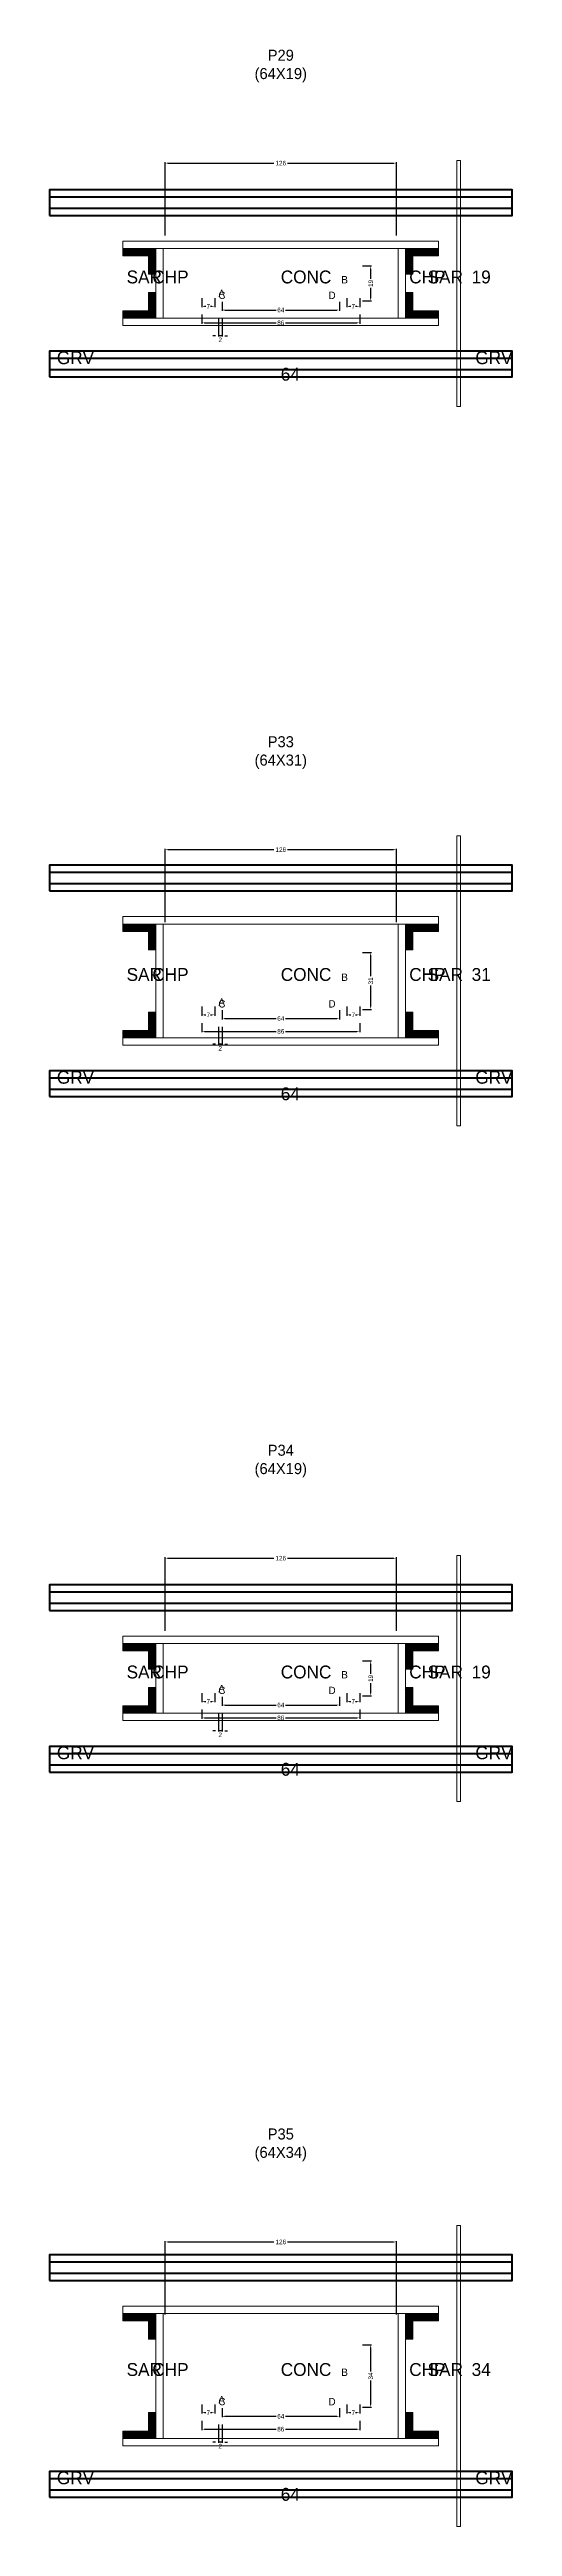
# Model space of a CAD drawing. Header units: centimetres. Extents: x -8500 to 4093, y -4566 to 295.
# Drawn here: x -126 to 126, y -2602 to -1253 of the extents above; entities that cross this region are included whole.
import ezdxf

# ---------------------------------------------------------------- set-up
doc = ezdxf.new("R2010")
doc.units = ezdxf.units.CM
for name, color, linetype in [('COTA', 241, 'Continuous'), ('GRAVATA', 224, 'Continuous'), ('Hachura', 251, 'Continuous'), ('NOMENCLATURA', 7, 'Continuous'), ('SARRAFO', 251, 'Continuous'), ('Texto Seção', 7, 'Continuous')]:
    doc.layers.add(name, color=color, linetype=linetype)
doc.dimstyles.new('cotax2', dxfattribs={"dimtxt": 2.5, "dimasz": 1.5, "dimexe": 0.5, "dimexo": 0.5, "dimgap": 0.5, "dimtad": 1, "dimcen": 2.5, "dimazin": 3, "dimtfac": 1, "dimtmove": 0, "dimatfit": 3})

msp = doc.modelspace()

# ---------------------------------------------------------------- texts
at = {"layer": 'NOMENCLATURA'}
for s, p in [('B', (33, -1380)), ('A', (-34, -1387.5)), ('C', (-34, -1388.5)), ('D', (26, -1388.5)), ('B', (33, -1760)), ('A', (-34, -1773.5)), ('C', (-34, -1774.5)), ('D', (26, -1774.5)), ('A', (-34, -2147.5)), ('C', (-34, -2148.5)), ('D', (26, -2148.5)), ('B', (33, -2140)), ('B', (33, -2520)), ('A', (-34, -2535)), ('C', (-34, -2536)), ('D', (26, -2536))]:
    msp.add_text(s, height=4, dxfattribs=at).set_placement(p)
at = {"layer": 'NOMENCLATURA', "char_height": 6, "attachment_point": 8}
for s, insert in [('P29\\P(64X19)', (0, -1270.5)), ('P33\\P(64X31)', (0, -1644.5)), ('P34\\P(64X19)', (0, -2030.5)), ('P35\\P(64X34)', (0, -2403))]:
    msp.add_mtext(s, dxfattribs=dict(at, insert=insert))
at = {"layer": 'Texto Seção'}
for s, p in [('SAR', (-84, -1380)), ('CHP', (-70, -1380)), ('CONC', (0, -1380)), ('CHP', (70, -1380)), ('SAR', (80, -1380)), ('19', (104, -1380)), ('GRV', (-122, -1424)), ('64', (0, -1433)), ('GRV', (106, -1424)), ('SAR', (-84, -1760)), ('CHP', (-70, -1760)), ('CONC', (0, -1760)), ('CHP', (70, -1760)), ('SAR', (80, -1760)), ('31', (104, -1760)), ('GRV', (-122, -1816)), ('64', (0, -1825)), ('GRV', (106, -1816)), ('SAR', (-84, -2140)), ('CHP', (-70, -2140)), ('CONC', (0, -2140)), ('CHP', (70, -2140)), ('SAR', (80, -2140)), ('19', (104, -2140)), ('GRV', (-122, -2184)), ('64', (0, -2193)), ('GRV', (106, -2184)), ('SAR', (-84, -2520)), ('CHP', (-70, -2520)), ('CONC', (0, -2520)), ('CHP', (70, -2520)), ('SAR', (80, -2520)), ('34', (104, -2520)), ('GRV', (-122, -2579)), ('GRV', (106, -2579)), ('64', (0, -2588))]:
    msp.add_text(s, height=7, dxfattribs=at).set_placement(p)

# ---------------------------------------------------------------- blocks, each defined once
blk = doc.blocks.new('_CLOSEDFILLED')
at = {"color": 0, "linetype": 'BYBLOCK'}
blk.add_solid([(-1, 0.16), (0, 0), (-1, -0.16)], dxfattribs=at)
blk = doc.blocks.new('*D196')
for p, q in [((-43, -2544.5), (-43, -2549.5)), ((-41.5, -2549), (-2.5, -2549)), ((2.5, -2549), (41.5, -2549)), ((43, -2544.5), (43, -2549.5))]:
    blk.add_line(p, q)
at = {"layer": 'Defpoints'}
for p in [(-43, -2544), (-43, -2549), (43, -2544)]:
    blk.add_point(p, dxfattribs=at)
at = {"layer": 'COTA', "xscale": 1.5, "yscale": 1.5, "rotation": 180}
blk.add_blockref('_CLOSEDFILLED', (-43, -2549), dxfattribs=at)
at = {"layer": 'COTA', "xscale": 1.5, "yscale": 1.5}
blk.add_blockref('_CLOSEDFILLED', (43, -2549), dxfattribs=at)
at = {"layer": 'COTA', "insert": (0, -2549), "char_height": 2.5, "attachment_point": 5}
blk.add_mtext('86', dxfattribs=at)
blk = doc.blocks.new('*D197')
for p, q in [((-32, -2537.5), (-32, -2542.5)), ((-30.5, -2542), (-2.5, -2542)), ((2.5, -2542), (30.5, -2542)), ((32, -2537.5), (32, -2542.5))]:
    blk.add_line(p, q)
at = {"layer": 'Defpoints'}
for p in [(-32, -2537), (-32, -2542), (32, -2537)]:
    blk.add_point(p, dxfattribs=at)
at = {"layer": 'COTA', "xscale": 1.5, "yscale": 1.5, "rotation": 180}
blk.add_blockref('_CLOSEDFILLED', (-32, -2542), dxfattribs=at)
at = {"layer": 'COTA', "xscale": 1.5, "yscale": 1.5}
blk.add_blockref('_CLOSEDFILLED', (32, -2542), dxfattribs=at)
at = {"layer": 'COTA', "insert": (0, -2542), "char_height": 2.5, "attachment_point": 5}
blk.add_mtext('64', dxfattribs=at)
blk = doc.blocks.new('*D198')
for p, q in [((44.5, -2503), (49.5, -2503)), ((49, -2517.5), (49, -2504.5)), ((49, -2535.5), (49, -2522.5)), ((44.5, -2537), (49.5, -2537))]:
    blk.add_line(p, q)
at = {"layer": 'Defpoints'}
for p in [(44, -2503), (44, -2537), (49, -2537)]:
    blk.add_point(p, dxfattribs=at)
at = {"layer": 'COTA', "xscale": 1.5, "yscale": 1.5}
for p, rotation in [((49, -2503), 90), ((49, -2537), 270)]:
    blk.add_blockref('_CLOSEDFILLED', p, dxfattribs=dict(at, rotation=rotation))
at = {"layer": 'COTA', "insert": (49, -2520), "char_height": 2.5, "attachment_point": 5, "rotation": 90}
blk.add_mtext('34', dxfattribs=at)
blk = doc.blocks.new('*D199')
for p, q in [((-43, -2535.5), (-43, -2540.5)), ((-36, -2535.5), (-36, -2540.5)), ((-41.5, -2540), (-40.75, -2540)), ((-38.25, -2540), (-37.5, -2540))]:
    blk.add_line(p, q)
at = {"layer": 'Defpoints'}
for p in [(-43, -2535), (-36, -2535), (-43, -2540)]:
    blk.add_point(p, dxfattribs=at)
at = {"layer": 'COTA', "xscale": 1.5, "yscale": 1.5, "rotation": 180}
blk.add_blockref('_CLOSEDFILLED', (-43, -2540), dxfattribs=at)
at = {"layer": 'COTA', "xscale": 1.5, "yscale": 1.5}
blk.add_blockref('_CLOSEDFILLED', (-36, -2540), dxfattribs=at)
at = {"layer": 'COTA', "insert": (-39.5, -2540), "char_height": 2.5, "attachment_point": 5}
blk.add_mtext('7', dxfattribs=at)
blk = doc.blocks.new('*D200')
for p, q in [((36, -2535.5), (36, -2540.5)), ((43, -2535.5), (43, -2540.5)), ((37.5, -2540), (38.25, -2540)), ((40.75, -2540), (41.5, -2540))]:
    blk.add_line(p, q)
at = {"layer": 'Defpoints'}
for p in [(36, -2535), (43, -2535), (36, -2540)]:
    blk.add_point(p, dxfattribs=at)
at = {"layer": 'COTA', "xscale": 1.5, "yscale": 1.5, "rotation": 180}
blk.add_blockref('_CLOSEDFILLED', (36, -2540), dxfattribs=at)
at = {"layer": 'COTA', "xscale": 1.5, "yscale": 1.5}
blk.add_blockref('_CLOSEDFILLED', (43, -2540), dxfattribs=at)
at = {"layer": 'COTA', "insert": (39.5, -2540), "char_height": 2.5, "attachment_point": 5}
blk.add_mtext('7', dxfattribs=at)
blk = doc.blocks.new('*D201')
for p, q in [((-63, -2486.5), (-63, -2446.5)), ((-61.5, -2447), (-3.75, -2447)), ((3.75, -2447), (61.5, -2447)), ((63, -2486.5), (63, -2446.5))]:
    blk.add_line(p, q)
at = {"layer": 'Defpoints'}
for p in [(-63, -2447), (-63, -2487), (63, -2487)]:
    blk.add_point(p, dxfattribs=at)
at = {"layer": 'COTA', "xscale": 1.5, "yscale": 1.5, "rotation": 180}
blk.add_blockref('_CLOSEDFILLED', (-63, -2447), dxfattribs=at)
at = {"layer": 'COTA', "xscale": 1.5, "yscale": 1.5}
blk.add_blockref('_CLOSEDFILLED', (63, -2447), dxfattribs=at)
at = {"layer": 'COTA', "insert": (0, -2447), "char_height": 2.5, "attachment_point": 5}
blk.add_mtext('126', dxfattribs=at)
blk = doc.blocks.new('*D170')
for p, q in [((-43, -2157), (-43, -2162)), ((43, -2157), (43, -2162)), ((-41.5, -2161.5), (-2.5, -2161.5)), ((2.5, -2161.5), (41.5, -2161.5))]:
    blk.add_line(p, q)
at = {"layer": 'Defpoints'}
for p in [(-43, -2156.5), (43, -2156.5), (-43, -2161.5)]:
    blk.add_point(p, dxfattribs=at)
at = {"layer": 'COTA', "xscale": 1.5, "yscale": 1.5, "rotation": 180}
blk.add_blockref('_CLOSEDFILLED', (-43, -2161.5), dxfattribs=at)
at = {"layer": 'COTA', "xscale": 1.5, "yscale": 1.5}
blk.add_blockref('_CLOSEDFILLED', (43, -2161.5), dxfattribs=at)
at = {"layer": 'COTA', "insert": (0, -2161.5), "char_height": 2.5, "attachment_point": 5}
blk.add_mtext('86', dxfattribs=at)
blk = doc.blocks.new('*D171')
for p, q in [((-32, -2150), (-32, -2155)), ((-30.5, -2154.5), (-2.5, -2154.5)), ((2.5, -2154.5), (30.5, -2154.5)), ((32, -2150), (32, -2155))]:
    blk.add_line(p, q)
at = {"layer": 'Defpoints'}
for p in [(-32, -2149.5), (-32, -2154.5), (32, -2149.5)]:
    blk.add_point(p, dxfattribs=at)
at = {"layer": 'COTA', "xscale": 1.5, "yscale": 1.5, "rotation": 180}
blk.add_blockref('_CLOSEDFILLED', (-32, -2154.5), dxfattribs=at)
at = {"layer": 'COTA', "xscale": 1.5, "yscale": 1.5}
blk.add_blockref('_CLOSEDFILLED', (32, -2154.5), dxfattribs=at)
at = {"layer": 'COTA', "insert": (0, -2154.5), "char_height": 2.5, "attachment_point": 5}
blk.add_mtext('64', dxfattribs=at)
blk = doc.blocks.new('*D172')
for p, q in [((44.5, -2130.5), (49.5, -2130.5)), ((49, -2137.5), (49, -2132)), ((49, -2148), (49, -2142.5)), ((44.5, -2149.5), (49.5, -2149.5))]:
    blk.add_line(p, q)
at = {"layer": 'Defpoints'}
for p in [(44, -2130.5), (44, -2149.5), (49, -2149.5)]:
    blk.add_point(p, dxfattribs=at)
at = {"layer": 'COTA', "xscale": 1.5, "yscale": 1.5}
for p, rotation in [((49, -2130.5), 90), ((49, -2149.5), 270)]:
    blk.add_blockref('_CLOSEDFILLED', p, dxfattribs=dict(at, rotation=rotation))
at = {"layer": 'COTA', "insert": (49, -2140), "char_height": 2.5, "attachment_point": 5, "rotation": 90}
blk.add_mtext('19', dxfattribs=at)
blk = doc.blocks.new('*D173')
for p, q in [((-43, -2148), (-43, -2153)), ((-41.5, -2152.5), (-40.75, -2152.5)), ((-38.25, -2152.5), (-37.5, -2152.5)), ((-36, -2148), (-36, -2153))]:
    blk.add_line(p, q)
at = {"layer": 'Defpoints'}
for p in [(-43, -2147.5), (-43, -2152.5), (-36, -2147.5)]:
    blk.add_point(p, dxfattribs=at)
at = {"layer": 'COTA', "xscale": 1.5, "yscale": 1.5, "rotation": 180}
blk.add_blockref('_CLOSEDFILLED', (-43, -2152.5), dxfattribs=at)
at = {"layer": 'COTA', "xscale": 1.5, "yscale": 1.5}
blk.add_blockref('_CLOSEDFILLED', (-36, -2152.5), dxfattribs=at)
at = {"layer": 'COTA', "insert": (-39.5, -2152.5), "char_height": 2.5, "attachment_point": 5}
blk.add_mtext('7', dxfattribs=at)
blk = doc.blocks.new('*D174')
for p, q in [((36, -2148), (36, -2153)), ((37.5, -2152.5), (38.25, -2152.5)), ((40.75, -2152.5), (41.5, -2152.5)), ((43, -2148), (43, -2153))]:
    blk.add_line(p, q)
at = {"layer": 'Defpoints'}
for p in [(36, -2147.5), (36, -2152.5), (43, -2147.5)]:
    blk.add_point(p, dxfattribs=at)
at = {"layer": 'COTA', "xscale": 1.5, "yscale": 1.5, "rotation": 180}
blk.add_blockref('_CLOSEDFILLED', (36, -2152.5), dxfattribs=at)
at = {"layer": 'COTA', "xscale": 1.5, "yscale": 1.5}
blk.add_blockref('_CLOSEDFILLED', (43, -2152.5), dxfattribs=at)
at = {"layer": 'COTA', "insert": (39.5, -2152.5), "char_height": 2.5, "attachment_point": 5}
blk.add_mtext('7', dxfattribs=at)
blk = doc.blocks.new('*D175')
for p, q in [((-63, -2114), (-63, -2074)), ((-61.5, -2074.5), (-3.75, -2074.5)), ((3.75, -2074.5), (61.5, -2074.5)), ((63, -2114), (63, -2074))]:
    blk.add_line(p, q)
at = {"layer": 'Defpoints'}
for p in [(-63, -2074.5), (-63, -2114.5), (63, -2114.5)]:
    blk.add_point(p, dxfattribs=at)
at = {"layer": 'COTA', "xscale": 1.5, "yscale": 1.5, "rotation": 180}
blk.add_blockref('_CLOSEDFILLED', (-63, -2074.5), dxfattribs=at)
at = {"layer": 'COTA', "xscale": 1.5, "yscale": 1.5}
blk.add_blockref('_CLOSEDFILLED', (63, -2074.5), dxfattribs=at)
at = {"layer": 'COTA', "insert": (0, -2074.5), "char_height": 2.5, "attachment_point": 5}
blk.add_mtext('126', dxfattribs=at)
blk = doc.blocks.new('*D144')
for p, q in [((-43, -1783), (-43, -1788)), ((-41.5, -1787.5), (-2.5, -1787.5)), ((2.5, -1787.5), (41.5, -1787.5)), ((43, -1783), (43, -1788))]:
    blk.add_line(p, q)
at = {"layer": 'Defpoints'}
for p in [(-43, -1782.5), (-43, -1787.5), (43, -1782.5)]:
    blk.add_point(p, dxfattribs=at)
at = {"layer": 'COTA', "xscale": 1.5, "yscale": 1.5, "rotation": 180}
blk.add_blockref('_CLOSEDFILLED', (-43, -1787.5), dxfattribs=at)
at = {"layer": 'COTA', "xscale": 1.5, "yscale": 1.5}
blk.add_blockref('_CLOSEDFILLED', (43, -1787.5), dxfattribs=at)
at = {"layer": 'COTA', "insert": (0, -1787.5), "char_height": 2.5, "attachment_point": 5}
blk.add_mtext('86', dxfattribs=at)
blk = doc.blocks.new('*D145')
for p, q in [((-32, -1776), (-32, -1781)), ((-30.5, -1780.5), (-2.5, -1780.5)), ((2.5, -1780.5), (30.5, -1780.5)), ((32, -1776), (32, -1781))]:
    blk.add_line(p, q)
at = {"layer": 'Defpoints'}
for p in [(-32, -1775.5), (-32, -1780.5), (32, -1775.5)]:
    blk.add_point(p, dxfattribs=at)
at = {"layer": 'COTA', "xscale": 1.5, "yscale": 1.5, "rotation": 180}
blk.add_blockref('_CLOSEDFILLED', (-32, -1780.5), dxfattribs=at)
at = {"layer": 'COTA', "xscale": 1.5, "yscale": 1.5}
blk.add_blockref('_CLOSEDFILLED', (32, -1780.5), dxfattribs=at)
at = {"layer": 'COTA', "insert": (0, -1780.5), "char_height": 2.5, "attachment_point": 5}
blk.add_mtext('64', dxfattribs=at)
blk = doc.blocks.new('*D146')
for p, q in [((44.5, -1744.5), (49.5, -1744.5)), ((49, -1757.5), (49, -1746)), ((49, -1774), (49, -1762.5)), ((44.5, -1775.5), (49.5, -1775.5))]:
    blk.add_line(p, q)
at = {"layer": 'Defpoints'}
for p in [(44, -1744.5), (44, -1775.5), (49, -1775.5)]:
    blk.add_point(p, dxfattribs=at)
at = {"layer": 'COTA', "xscale": 1.5, "yscale": 1.5}
for p, rotation in [((49, -1744.5), 90), ((49, -1775.5), 270)]:
    blk.add_blockref('_CLOSEDFILLED', p, dxfattribs=dict(at, rotation=rotation))
at = {"layer": 'COTA', "insert": (49, -1760), "char_height": 2.5, "attachment_point": 5, "rotation": 90}
blk.add_mtext('31', dxfattribs=at)
blk = doc.blocks.new('*D147')
for p, q in [((-43, -1774), (-43, -1779)), ((-41.5, -1778.5), (-40.75, -1778.5)), ((-38.25, -1778.5), (-37.5, -1778.5)), ((-36, -1774), (-36, -1779))]:
    blk.add_line(p, q)
at = {"layer": 'Defpoints'}
for p in [(-43, -1773.5), (-43, -1778.5), (-36, -1773.5)]:
    blk.add_point(p, dxfattribs=at)
at = {"layer": 'COTA', "xscale": 1.5, "yscale": 1.5, "rotation": 180}
blk.add_blockref('_CLOSEDFILLED', (-43, -1778.5), dxfattribs=at)
at = {"layer": 'COTA', "xscale": 1.5, "yscale": 1.5}
blk.add_blockref('_CLOSEDFILLED', (-36, -1778.5), dxfattribs=at)
at = {"layer": 'COTA', "insert": (-39.5, -1778.5), "char_height": 2.5, "attachment_point": 5}
blk.add_mtext('7', dxfattribs=at)
blk = doc.blocks.new('*D148')
for p, q in [((36, -1774), (36, -1779)), ((37.5, -1778.5), (38.25, -1778.5)), ((40.75, -1778.5), (41.5, -1778.5)), ((43, -1774), (43, -1779))]:
    blk.add_line(p, q)
at = {"layer": 'Defpoints'}
for p in [(36, -1773.5), (36, -1778.5), (43, -1773.5)]:
    blk.add_point(p, dxfattribs=at)
at = {"layer": 'COTA', "xscale": 1.5, "yscale": 1.5, "rotation": 180}
blk.add_blockref('_CLOSEDFILLED', (36, -1778.5), dxfattribs=at)
at = {"layer": 'COTA', "xscale": 1.5, "yscale": 1.5}
blk.add_blockref('_CLOSEDFILLED', (43, -1778.5), dxfattribs=at)
at = {"layer": 'COTA', "insert": (39.5, -1778.5), "char_height": 2.5, "attachment_point": 5}
blk.add_mtext('7', dxfattribs=at)
blk = doc.blocks.new('*D149')
for p, q in [((-63, -1728), (-63, -1688)), ((-61.5, -1688.5), (-3.75, -1688.5)), ((3.75, -1688.5), (61.5, -1688.5)), ((63, -1728), (63, -1688))]:
    blk.add_line(p, q)
at = {"layer": 'Defpoints'}
for p in [(-63, -1688.5), (-63, -1728.5), (63, -1728.5)]:
    blk.add_point(p, dxfattribs=at)
at = {"layer": 'COTA', "xscale": 1.5, "yscale": 1.5, "rotation": 180}
blk.add_blockref('_CLOSEDFILLED', (-63, -1688.5), dxfattribs=at)
at = {"layer": 'COTA', "xscale": 1.5, "yscale": 1.5}
blk.add_blockref('_CLOSEDFILLED', (63, -1688.5), dxfattribs=at)
at = {"layer": 'COTA', "insert": (0, -1688.5), "char_height": 2.5, "attachment_point": 5}
blk.add_mtext('126', dxfattribs=at)
blk = doc.blocks.new('*D118')
for p, q in [((-43, -1397), (-43, -1402)), ((-41.5, -1401.5), (-2.5, -1401.5)), ((2.5, -1401.5), (41.5, -1401.5)), ((43, -1397), (43, -1402))]:
    blk.add_line(p, q)
at = {"layer": 'Defpoints'}
for p in [(-43, -1396.5), (-43, -1401.5), (43, -1396.5)]:
    blk.add_point(p, dxfattribs=at)
at = {"layer": 'COTA', "xscale": 1.5, "yscale": 1.5, "rotation": 180}
blk.add_blockref('_CLOSEDFILLED', (-43, -1401.5), dxfattribs=at)
at = {"layer": 'COTA', "xscale": 1.5, "yscale": 1.5}
blk.add_blockref('_CLOSEDFILLED', (43, -1401.5), dxfattribs=at)
at = {"layer": 'COTA', "insert": (0, -1401.5), "char_height": 2.5, "attachment_point": 5}
blk.add_mtext('86', dxfattribs=at)
blk = doc.blocks.new('*D119')
for p, q in [((-32, -1390), (-32, -1395)), ((-30.5, -1394.5), (-2.5, -1394.5)), ((2.5, -1394.5), (30.5, -1394.5)), ((32, -1390), (32, -1395))]:
    blk.add_line(p, q)
at = {"layer": 'Defpoints'}
for p in [(-32, -1389.5), (32, -1389.5), (-32, -1394.5)]:
    blk.add_point(p, dxfattribs=at)
at = {"layer": 'COTA', "xscale": 1.5, "yscale": 1.5, "rotation": 180}
blk.add_blockref('_CLOSEDFILLED', (-32, -1394.5), dxfattribs=at)
at = {"layer": 'COTA', "xscale": 1.5, "yscale": 1.5}
blk.add_blockref('_CLOSEDFILLED', (32, -1394.5), dxfattribs=at)
at = {"layer": 'COTA', "insert": (0, -1394.5), "char_height": 2.5, "attachment_point": 5}
blk.add_mtext('64', dxfattribs=at)
blk = doc.blocks.new('*D120')
for p, q in [((44.5, -1370.5), (49.5, -1370.5)), ((49, -1377.5), (49, -1372)), ((44.5, -1389.5), (49.5, -1389.5)), ((49, -1388), (49, -1382.5))]:
    blk.add_line(p, q)
at = {"layer": 'Defpoints'}
for p in [(44, -1370.5), (44, -1389.5), (49, -1389.5)]:
    blk.add_point(p, dxfattribs=at)
at = {"layer": 'COTA', "xscale": 1.5, "yscale": 1.5}
for p, rotation in [((49, -1370.5), 90), ((49, -1389.5), 270)]:
    blk.add_blockref('_CLOSEDFILLED', p, dxfattribs=dict(at, rotation=rotation))
at = {"layer": 'COTA', "insert": (49, -1380), "char_height": 2.5, "attachment_point": 5, "rotation": 90}
blk.add_mtext('19', dxfattribs=at)
blk = doc.blocks.new('*D121')
for p, q in [((-43, -1388), (-43, -1393)), ((-36, -1388), (-36, -1393)), ((-41.5, -1392.5), (-40.75, -1392.5)), ((-38.25, -1392.5), (-37.5, -1392.5))]:
    blk.add_line(p, q)
at = {"layer": 'Defpoints'}
for p in [(-43, -1387.5), (-36, -1387.5), (-43, -1392.5)]:
    blk.add_point(p, dxfattribs=at)
at = {"layer": 'COTA', "xscale": 1.5, "yscale": 1.5, "rotation": 180}
blk.add_blockref('_CLOSEDFILLED', (-43, -1392.5), dxfattribs=at)
at = {"layer": 'COTA', "xscale": 1.5, "yscale": 1.5}
blk.add_blockref('_CLOSEDFILLED', (-36, -1392.5), dxfattribs=at)
at = {"layer": 'COTA', "insert": (-39.5, -1392.5), "char_height": 2.5, "attachment_point": 5}
blk.add_mtext('7', dxfattribs=at)
blk = doc.blocks.new('*D122')
for p, q in [((36, -1388), (36, -1393)), ((43, -1388), (43, -1393)), ((37.5, -1392.5), (38.25, -1392.5)), ((40.75, -1392.5), (41.5, -1392.5))]:
    blk.add_line(p, q)
at = {"layer": 'Defpoints'}
for p in [(36, -1387.5), (43, -1387.5), (36, -1392.5)]:
    blk.add_point(p, dxfattribs=at)
at = {"layer": 'COTA', "xscale": 1.5, "yscale": 1.5, "rotation": 180}
blk.add_blockref('_CLOSEDFILLED', (36, -1392.5), dxfattribs=at)
at = {"layer": 'COTA', "xscale": 1.5, "yscale": 1.5}
blk.add_blockref('_CLOSEDFILLED', (43, -1392.5), dxfattribs=at)
at = {"layer": 'COTA', "insert": (39.5, -1392.5), "char_height": 2.5, "attachment_point": 5}
blk.add_mtext('7', dxfattribs=at)
blk = doc.blocks.new('*D123')
for p, q in [((-63, -1354), (-63, -1314)), ((-61.5, -1314.5), (-3.75, -1314.5)), ((3.75, -1314.5), (61.5, -1314.5)), ((63, -1354), (63, -1314))]:
    blk.add_line(p, q)
at = {"layer": 'Defpoints'}
for p in [(-63, -1314.5), (-63, -1354.5), (63, -1354.5)]:
    blk.add_point(p, dxfattribs=at)
at = {"layer": 'COTA', "xscale": 1.5, "yscale": 1.5, "rotation": 180}
blk.add_blockref('_CLOSEDFILLED', (-63, -1314.5), dxfattribs=at)
at = {"layer": 'COTA', "xscale": 1.5, "yscale": 1.5}
blk.add_blockref('_CLOSEDFILLED', (63, -1314.5), dxfattribs=at)
at = {"layer": 'COTA', "insert": (0, -1314.5), "char_height": 2.5, "attachment_point": 5}
blk.add_mtext('126', dxfattribs=at)

# ---------------------------------------------------------------- dimensions: what is measured, and where the dimension line sits
at = {"layer": 'COTA'}
for base, p1, p2, picture, middle in [((-63, -1314.5), (-63, -1354.5), (63, -1354.5), '*D123', (0, -1314.5)), ((-43, -1392.5), (-43, -1387.5), (-36, -1387.5), '*D121', (-39.5, -1392.5)), ((-32, -1394.5), (-32, -1389.5), (32, -1389.5), '*D119', (0, -1394.5)), ((36, -1392.5), (36, -1387.5), (43, -1387.5), '*D122', (39.5, -1392.5)), ((-43, -1401.5), (-43, -1396.5), (43, -1396.5), '*D118', (0, -1401.5)), ((-63, -1688.5), (-63, -1728.5), (63, -1728.5), '*D149', (0, -1688.5)), ((-43, -1778.5), (-43, -1773.5), (-36, -1773.5), '*D147', (-39.5, -1778.5)), ((-32, -1780.5), (-32, -1775.5), (32, -1775.5), '*D145', (0, -1780.5)), ((36, -1778.5), (36, -1773.5), (43, -1773.5), '*D148', (39.5, -1778.5)), ((-43, -1787.5), (-43, -1782.5), (43, -1782.5), '*D144', (0, -1787.5)), ((-63, -2074.5), (-63, -2114.5), (63, -2114.5), '*D175', (0, -2074.5)), ((-43, -2152.5), (-43, -2147.5), (-36, -2147.5), '*D173', (-39.5, -2152.5)), ((-43, -2161.5), (-43, -2156.5), (43, -2156.5), '*D170', (0, -2161.5)), ((-32, -2154.5), (-32, -2149.5), (32, -2149.5), '*D171', (0, -2154.5)), ((36, -2152.5), (36, -2147.5), (43, -2147.5), '*D174', (39.5, -2152.5)), ((-63, -2447), (-63, -2487), (63, -2487), '*D201', (0, -2447)), ((-43, -2540), (-43, -2535), (-36, -2535), '*D199', (-39.5, -2540)), ((36, -2540), (36, -2535), (43, -2535), '*D200', (39.5, -2540)), ((-43, -2549), (-43, -2544), (43, -2544), '*D196', (0, -2549)), ((-32, -2542), (-32, -2537), (32, -2537), '*D197', (0, -2542))]:
    dim = msp.add_linear_dim(base=base, p1=p1, p2=p2, dimstyle='cotax2', dxfattribs=at)
    dim.commit()
    dim.dimension.update_dxf_attribs({"geometry": picture, "text_midpoint": middle})
for base, p1, p2, picture, middle in [((49, -1389.5), (44, -1389.5), (44, -1370.5), '*D120', (49, -1380)), ((49, -1775.5), (44, -1775.5), (44, -1744.5), '*D146', (49, -1760)), ((49, -2149.5), (44, -2149.5), (44, -2130.5), '*D172', (49, -2140)), ((49, -2537), (44, -2537), (44, -2503), '*D198', (49, -2520))]:
    dim = msp.add_linear_dim(base=base, p1=p1, p2=p2, angle=90, dimstyle='cotax2', dxfattribs=at)
    dim.commit()
    dim.dimension.update_dxf_attribs({"geometry": picture, "text_midpoint": middle})
for base, p1, p2 in [((-32, -1408.5), (-32, -1398.5), (-34, -1398.5)), ((-32, -1794.5), (-32, -1784.5), (-34, -1784.5)), ((-32, -2168.5), (-32, -2158.5), (-34, -2158.5)), ((-32, -2556), (-32, -2546), (-34, -2546))]:
    msp.add_linear_dim(base=base, p1=p1, p2=p2, dimstyle='cotax2', dxfattribs=at).render()

# ---------------------------------------------------------------- hatches: boundary and pattern name
at = {"layer": 'SARRAFO'}
h = msp.add_hatch(dxfattribs=at)
h.set_pattern_fill('SOLID', scale=2)
h.paths.add_polyline_path([(-86, -1365), (-72, -1365), (-72, -1361), (-86, -1361)])
h = msp.add_hatch(dxfattribs=at)
h.set_pattern_fill('SOLID', scale=2)
h.paths.add_polyline_path([(-72, -1375), (-68, -1375), (-68, -1361), (-72, -1361)])
h = msp.add_hatch(dxfattribs=at)
h.set_pattern_fill('SOLID', scale=2)
h.paths.add_polyline_path([(68, -1375), (72, -1375), (72, -1361), (68, -1361)])
h = msp.add_hatch(dxfattribs=at)
h.set_pattern_fill('SOLID', scale=2)
h.paths.add_polyline_path([(72, -1365), (86, -1365), (86, -1361), (72, -1361)])
h = msp.add_hatch(dxfattribs=at)
h.set_pattern_fill('SOLID', scale=2)
h.paths.add_polyline_path([(-72, -1399), (-68, -1399), (-68, -1385), (-72, -1385)])
h = msp.add_hatch(dxfattribs=at)
h.set_pattern_fill('SOLID', scale=2)
h.paths.add_polyline_path([(68, -1399), (72, -1399), (72, -1385), (68, -1385)])
h = msp.add_hatch(dxfattribs=at)
h.set_pattern_fill('SOLID', scale=2)
h.paths.add_polyline_path([(-86, -1399), (-72, -1399), (-72, -1395), (-86, -1395)])
h = msp.add_hatch(dxfattribs=at)
h.set_pattern_fill('SOLID', scale=2)
h.paths.add_polyline_path([(72, -1399), (86, -1399), (86, -1395), (72, -1395)])
h = msp.add_hatch(dxfattribs=at)
h.set_pattern_fill('SOLID', scale=2)
h.paths.add_polyline_path([(-86, -1733), (-72, -1733), (-72, -1729), (-86, -1729)])
h = msp.add_hatch(dxfattribs=at)
h.set_pattern_fill('SOLID', scale=2)
h.paths.add_polyline_path([(-72, -1743), (-68, -1743), (-68, -1729), (-72, -1729)])
h = msp.add_hatch(dxfattribs=at)
h.set_pattern_fill('SOLID', scale=2)
h.paths.add_polyline_path([(68, -1743), (72, -1743), (72, -1729), (68, -1729)])
h = msp.add_hatch(dxfattribs=at)
h.set_pattern_fill('SOLID', scale=2)
h.paths.add_polyline_path([(72, -1733), (86, -1733), (86, -1729), (72, -1729)])
h = msp.add_hatch(dxfattribs=at)
h.set_pattern_fill('SOLID', scale=2)
h.paths.add_polyline_path([(-72, -1791), (-68, -1791), (-68, -1777), (-72, -1777)])
h = msp.add_hatch(dxfattribs=at)
h.set_pattern_fill('SOLID', scale=2)
h.paths.add_polyline_path([(68, -1791), (72, -1791), (72, -1777), (68, -1777)])
h = msp.add_hatch(dxfattribs=at)
h.set_pattern_fill('SOLID', scale=2)
h.paths.add_polyline_path([(-86, -1791), (-72, -1791), (-72, -1787), (-86, -1787)])
h = msp.add_hatch(dxfattribs=at)
h.set_pattern_fill('SOLID', scale=2)
h.paths.add_polyline_path([(72, -1791), (86, -1791), (86, -1787), (72, -1787)])
h = msp.add_hatch(dxfattribs=at)
h.set_pattern_fill('SOLID', scale=2)
h.paths.add_polyline_path([(-86, -2125), (-72, -2125), (-72, -2121), (-86, -2121)])
h = msp.add_hatch(dxfattribs=at)
h.set_pattern_fill('SOLID', scale=2)
h.paths.add_polyline_path([(-72, -2135), (-68, -2135), (-68, -2121), (-72, -2121)])
h = msp.add_hatch(dxfattribs=at)
h.set_pattern_fill('SOLID', scale=2)
h.paths.add_polyline_path([(68, -2135), (72, -2135), (72, -2121), (68, -2121)])
h = msp.add_hatch(dxfattribs=at)
h.set_pattern_fill('SOLID', scale=2)
h.paths.add_polyline_path([(72, -2125), (86, -2125), (86, -2121), (72, -2121)])
h = msp.add_hatch(dxfattribs=at)
h.set_pattern_fill('SOLID', scale=2)
h.paths.add_polyline_path([(-72, -2159), (-68, -2159), (-68, -2145), (-72, -2145)])
h = msp.add_hatch(dxfattribs=at)
h.set_pattern_fill('SOLID', scale=2)
h.paths.add_polyline_path([(68, -2159), (72, -2159), (72, -2145), (68, -2145)])
h = msp.add_hatch(dxfattribs=at)
h.set_pattern_fill('SOLID', scale=2)
h.paths.add_polyline_path([(-86, -2159), (-72, -2159), (-72, -2155), (-86, -2155)])
h = msp.add_hatch(dxfattribs=at)
h.set_pattern_fill('SOLID', scale=2)
h.paths.add_polyline_path([(72, -2159), (86, -2159), (86, -2155), (72, -2155)])
h = msp.add_hatch(dxfattribs=at)
h.set_pattern_fill('SOLID', scale=2)
h.paths.add_polyline_path([(-86, -2490), (-72, -2490), (-72, -2486), (-86, -2486)])
h = msp.add_hatch(dxfattribs=at)
h.set_pattern_fill('SOLID', scale=2)
h.paths.add_polyline_path([(-72, -2500), (-68, -2500), (-68, -2486), (-72, -2486)])
h = msp.add_hatch(dxfattribs=at)
h.set_pattern_fill('SOLID', scale=2)
h.paths.add_polyline_path([(68, -2500), (72, -2500), (72, -2486), (68, -2486)])
h = msp.add_hatch(dxfattribs=at)
h.set_pattern_fill('SOLID', scale=2)
h.paths.add_polyline_path([(72, -2490), (86, -2490), (86, -2486), (72, -2486)])
h = msp.add_hatch(dxfattribs=at)
h.set_pattern_fill('SOLID', scale=2)
h.paths.add_polyline_path([(-86, -2554), (-72, -2554), (-72, -2550), (-86, -2550)])
h = msp.add_hatch(dxfattribs=at)
h.set_pattern_fill('SOLID', scale=2)
h.paths.add_polyline_path([(-72, -2554), (-68, -2554), (-68, -2540), (-72, -2540)])
h = msp.add_hatch(dxfattribs=at)
h.set_pattern_fill('SOLID', scale=2)
h.paths.add_polyline_path([(68, -2554), (72, -2554), (72, -2540), (68, -2540)])
h = msp.add_hatch(dxfattribs=at)
h.set_pattern_fill('SOLID', scale=2)
h.paths.add_polyline_path([(72, -2554), (86, -2554), (86, -2550), (72, -2550)])

# ---------------------------------------------------------------- linework, layer by layer
at = {"layer": 'GRAVATA', "lineweight": 50}
for points in [[(-126, -1343), (126, -1343), (126, -1329), (-126, -1329)], [(-126, -1339), (126, -1339), (126, -1333), (-126, -1333)], [(-126, -1431), (126, -1431), (126, -1417), (-126, -1417)], [(-126, -1427), (126, -1427), (126, -1421), (-126, -1421)], [(-126, -1711), (126, -1711), (126, -1697), (-126, -1697)], [(-126, -1707), (126, -1707), (126, -1701), (-126, -1701)], [(-126, -1823), (126, -1823), (126, -1809), (-126, -1809)], [(-126, -1819), (126, -1819), (126, -1813), (-126, -1813)], [(-126, -2103), (126, -2103), (126, -2089), (-126, -2089)], [(-126, -2099), (126, -2099), (126, -2093), (-126, -2093)], [(-126, -2191), (126, -2191), (126, -2177), (-126, -2177)], [(-126, -2187), (126, -2187), (126, -2181), (-126, -2181)], [(-126, -2468), (126, -2468), (126, -2454), (-126, -2454)], [(-126, -2464), (126, -2464), (126, -2458), (-126, -2458)], [(-126, -2586), (126, -2586), (126, -2572), (-126, -2572)], [(-126, -2582), (126, -2582), (126, -2576), (-126, -2576)]]:
    msp.add_lwpolyline(points, close=True, dxfattribs=at)
at = {"layer": 'Hachura', "lineweight": 13}
for points in [[(96, -1447), (98, -1447), (98, -1313), (96, -1313)], [(96, -1839), (98, -1839), (98, -1681), (96, -1681)], [(96, -2207), (98, -2207), (98, -2073), (96, -2073)], [(96, -2602), (98, -2602), (98, -2438), (96, -2438)]]:
    msp.add_lwpolyline(points, close=True, dxfattribs=at)
at = {"layer": 'Hachura', "lineweight": 18}
for points in [[(-86, -1361), (86, -1361), (86, -1357), (-86, -1357)], [(-68, -1399), (-64, -1399), (-64, -1361), (-68, -1361)], [(64, -1399), (68, -1399), (68, -1361), (64, -1361)], [(-86, -1403), (86, -1403), (86, -1399), (-86, -1399)], [(-86, -1729), (86, -1729), (86, -1725), (-86, -1725)], [(-68, -1791), (-64, -1791), (-64, -1729), (-68, -1729)], [(64, -1791), (68, -1791), (68, -1729), (64, -1729)], [(-86, -1795), (86, -1795), (86, -1791), (-86, -1791)], [(-86, -2121), (86, -2121), (86, -2117), (-86, -2117)], [(-68, -2159), (-64, -2159), (-64, -2121), (-68, -2121)], [(64, -2159), (68, -2159), (68, -2121), (64, -2121)], [(-86, -2163), (86, -2163), (86, -2159), (-86, -2159)], [(-86, -2486), (86, -2486), (86, -2482), (-86, -2482)], [(-68, -2554), (-64, -2554), (-64, -2486), (-68, -2486)], [(64, -2554), (68, -2554), (68, -2486), (64, -2486)], [(-86, -2558), (86, -2558), (86, -2554), (-86, -2554)]]:
    msp.add_lwpolyline(points, close=True, dxfattribs=at)
at = {"layer": 'SARRAFO', "lineweight": 13}
for points in [[(-86, -1365), (-72, -1365), (-72, -1361), (-86, -1361)], [(-72, -1375), (-68, -1375), (-68, -1361), (-72, -1361)], [(68, -1375), (72, -1375), (72, -1361), (68, -1361)], [(72, -1365), (86, -1365), (86, -1361), (72, -1361)], [(-72, -1399), (-68, -1399), (-68, -1385), (-72, -1385)], [(68, -1399), (72, -1399), (72, -1385), (68, -1385)], [(-86, -1399), (-72, -1399), (-72, -1395), (-86, -1395)], [(72, -1399), (86, -1399), (86, -1395), (72, -1395)], [(-86, -1733), (-72, -1733), (-72, -1729), (-86, -1729)], [(-72, -1743), (-68, -1743), (-68, -1729), (-72, -1729)], [(68, -1743), (72, -1743), (72, -1729), (68, -1729)], [(72, -1733), (86, -1733), (86, -1729), (72, -1729)], [(-72, -1791), (-68, -1791), (-68, -1777), (-72, -1777)], [(68, -1791), (72, -1791), (72, -1777), (68, -1777)], [(-86, -1791), (-72, -1791), (-72, -1787), (-86, -1787)], [(72, -1791), (86, -1791), (86, -1787), (72, -1787)], [(-86, -2125), (-72, -2125), (-72, -2121), (-86, -2121)], [(-72, -2135), (-68, -2135), (-68, -2121), (-72, -2121)], [(68, -2135), (72, -2135), (72, -2121), (68, -2121)], [(72, -2125), (86, -2125), (86, -2121), (72, -2121)], [(-72, -2159), (-68, -2159), (-68, -2145), (-72, -2145)], [(68, -2159), (72, -2159), (72, -2145), (68, -2145)], [(-86, -2159), (-72, -2159), (-72, -2155), (-86, -2155)], [(72, -2159), (86, -2159), (86, -2155), (72, -2155)], [(-86, -2490), (-72, -2490), (-72, -2486), (-86, -2486)], [(-72, -2500), (-68, -2500), (-68, -2486), (-72, -2486)], [(68, -2500), (72, -2500), (72, -2486), (68, -2486)], [(72, -2490), (86, -2490), (86, -2486), (72, -2486)], [(-86, -2554), (-72, -2554), (-72, -2550), (-86, -2550)], [(-72, -2554), (-68, -2554), (-68, -2540), (-72, -2540)], [(68, -2554), (72, -2554), (72, -2540), (68, -2540)], [(72, -2554), (86, -2554), (86, -2550), (72, -2550)]]:
    msp.add_lwpolyline(points, close=True, dxfattribs=at)

msp.set_redraw_order([(e.dxf.handle, doc.entitydb.next_handle()) for e in msp.query("TEXT MTEXT ATTDEF DIMENSION ARC_DIMENSION")])  # texts and dimensions are drawn at this point

doc.saveas('drawing.dxf')
